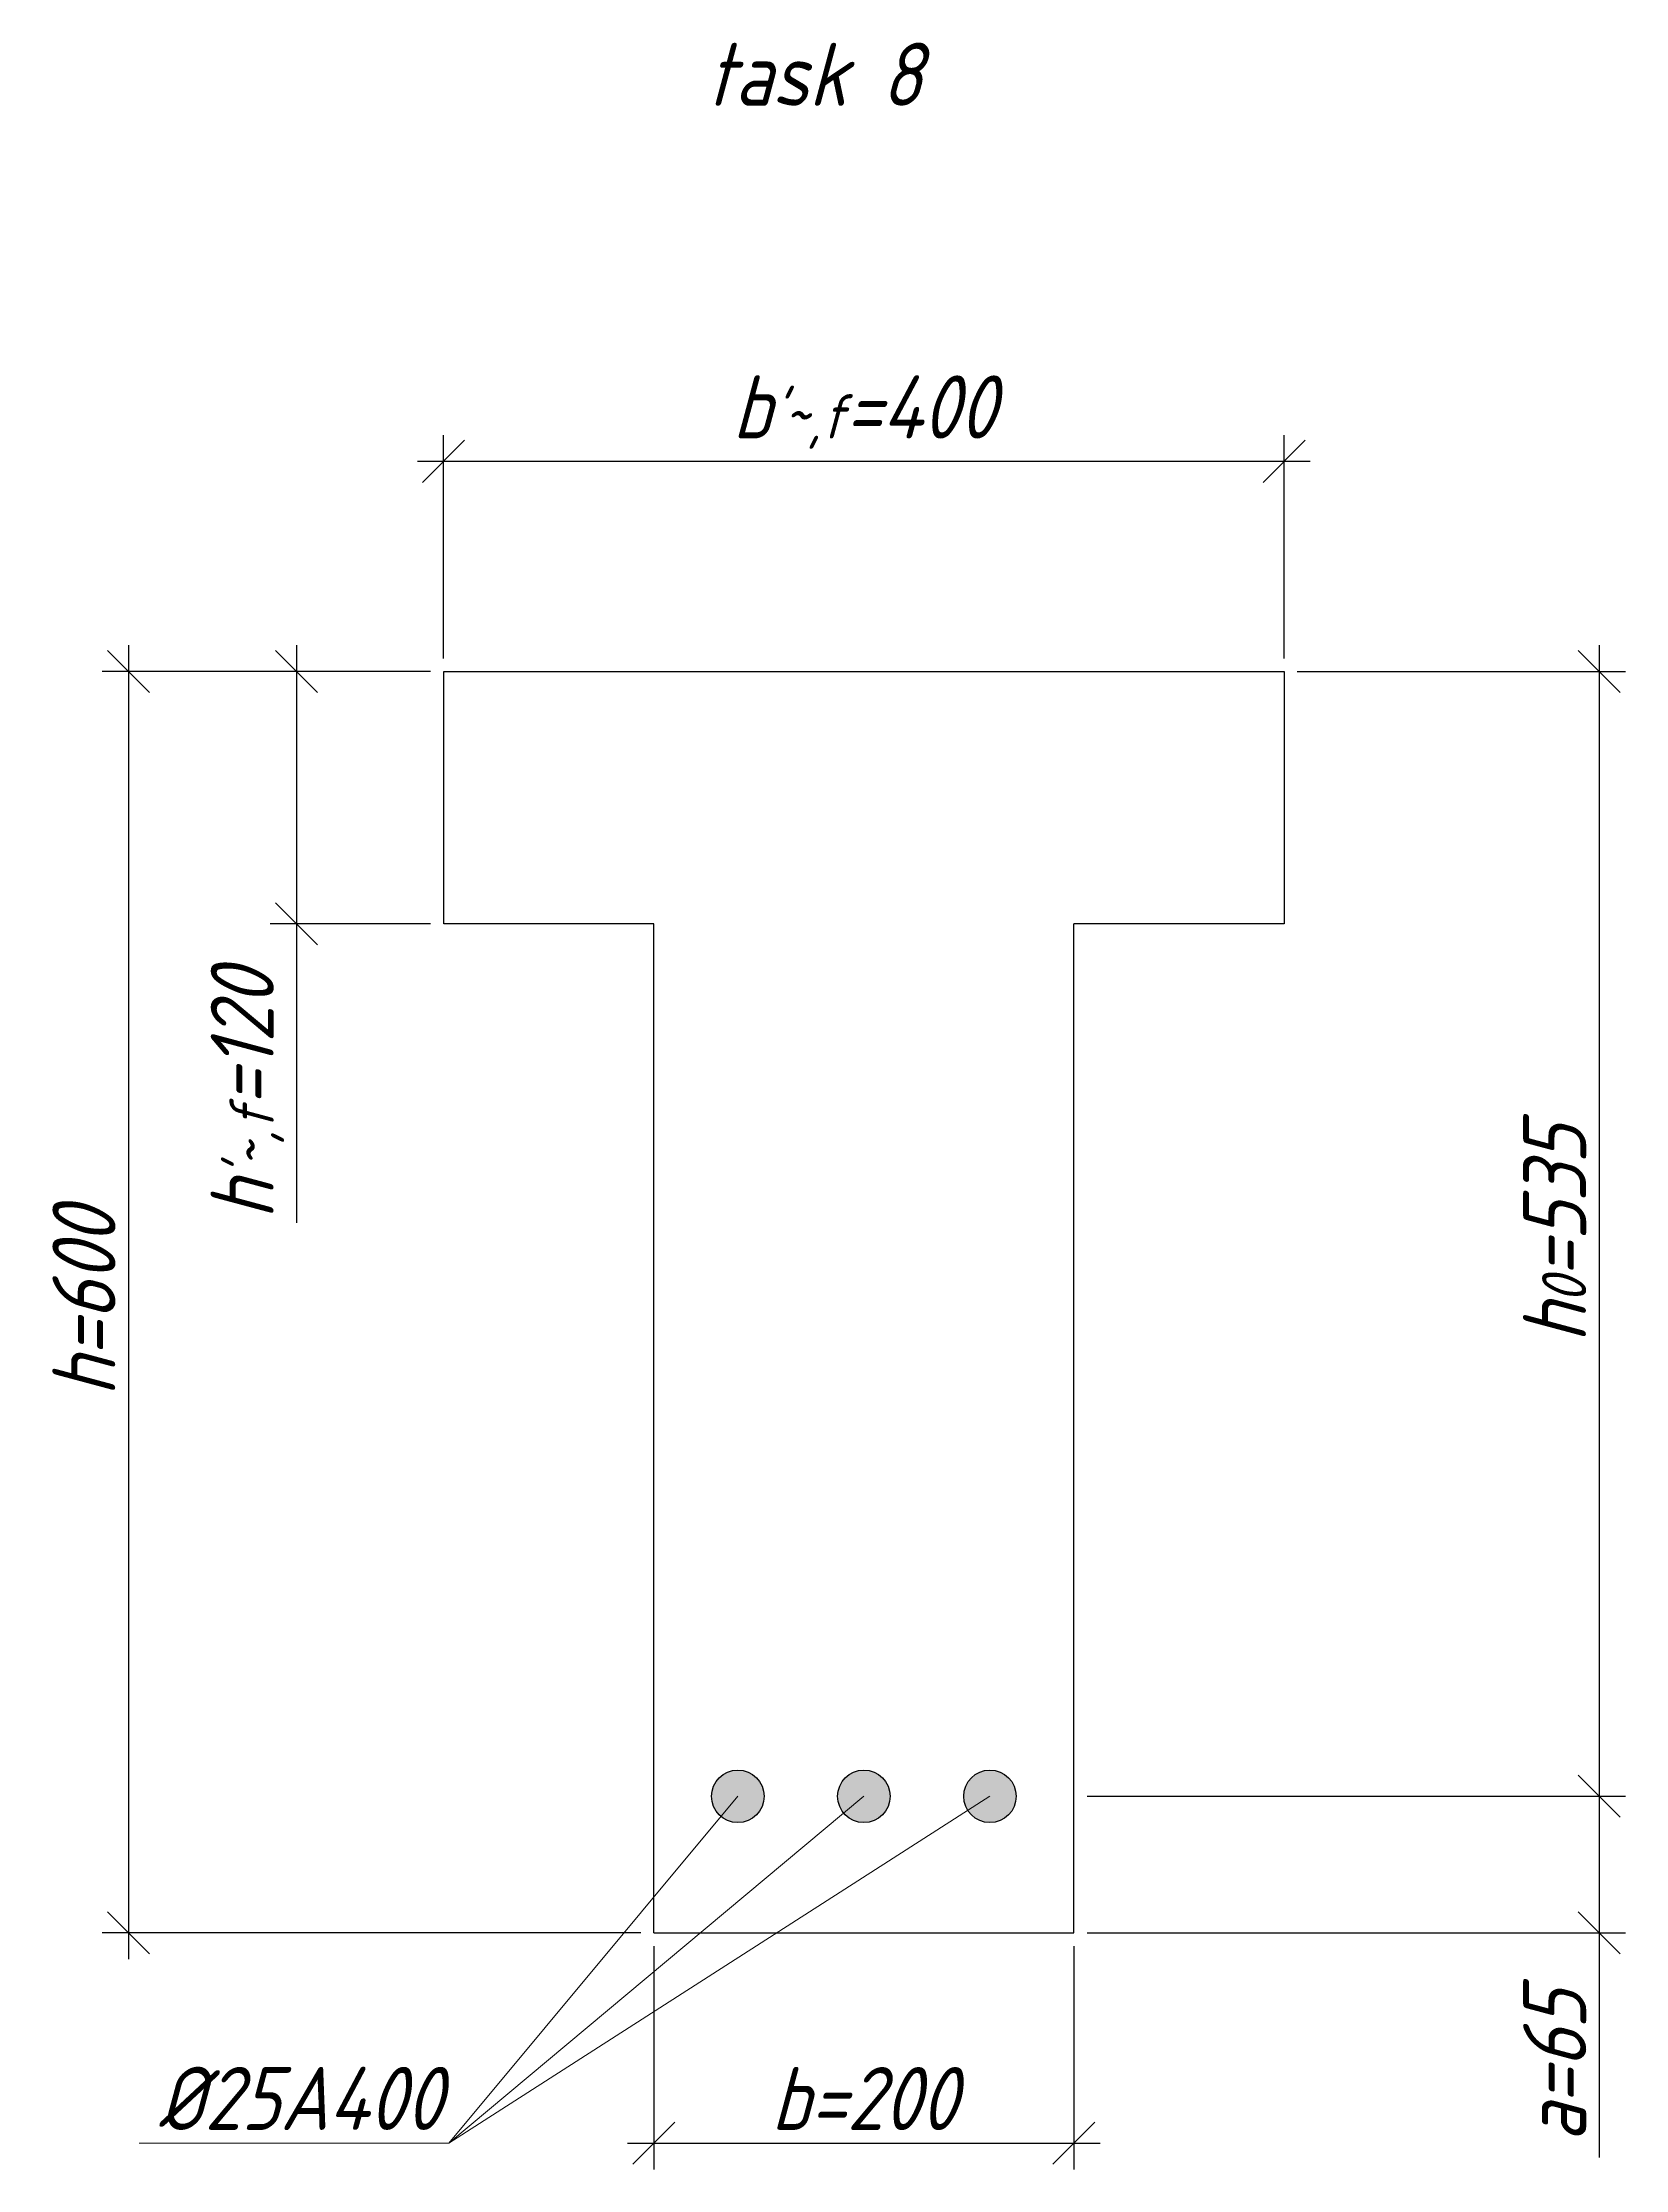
# Model space of a CAD drawing. Header units: millimetres. Extents: x -180 to 58926, y -10791 to 13515.
# Drawn here: x 5844 to 6597, y -8944 to -7933 of the extents above; entities that cross this region are included whole.
import ezdxf

# ---------------------------------------------------------------- set-up
doc = ezdxf.new("R2010")
doc.units = ezdxf.units.MM
for name, color, linetype, lineweight in [('basic', 95, 'Continuous', 30), ('size', 45, 'Continuous', 20), ('text', 13, 'Continuous', 20), ('thin', 153, 'Continuous', 18)]:
    doc.layers.add(name, color=color, linetype=linetype, lineweight=lineweight)
doc.styles.add('Structures', font='isocpeur.ttf', dxfattribs={"width": 0.85, "oblique": 15})
doc.dimstyles.new('Structures', dxfattribs={"dimtxt": 3, "dimasz": 2, "dimexe": 1.25, "dimexo": 0.625, "dimtad": 1, "dimtxsty": 'Structures', "dimblk": 'OBLIQUE', "dimcen": 2.5, "dimdle": 1.25, "dimadec": 0, "dimazin": 0, "dimtfac": 1, "dimtmove": 0, "dimatfit": 3, "dimfxl": 1, "dimarcsym": 0})

msp = doc.modelspace()

# ---------------------------------------------------------------- texts
at = {"layer": 'text', "char_height": 30, "width": 137.52879, "attachment_point": 5, "style": 'Structures'}
for s, insert in [('task 8', (6211.136, -7947.697)), ('%%C25A400', (5966.31, -8910.561))]:
    msp.add_mtext(s, dxfattribs=dict(at, insert=insert))

# ---------------------------------------------------------------- blocks, each defined once
blk = doc.blocks.new('_Oblique')
at = {"color": 0, "linetype": 'ByBlock', "lineweight": -2}
blk.add_line((-0.5, -0.5), (0.5, 0.5), dxfattribs=at)
blk = doc.blocks.new('*D292')
at = {"layer": 'Defpoints', "color": 0, "transparency": 16777216}
for p in [(6134.7, -8831.8), (6334.7, -8831.8), (6334.7, -8931.8)]:
    blk.add_point(p, dxfattribs=at)
at = {"layer": 'size', "color": 0, "lineweight": -2, "transparency": 16777216}
for p, q in [((6134.7, -8838.1), (6134.7, -8944.3)), ((6334.7, -8838.1), (6334.7, -8944.3)), ((6122.2, -8931.8), (6347.2, -8931.8))]:
    blk.add_line(p, q, dxfattribs=at)
at = {"layer": 'size', "color": 0, "lineweight": -2, "transparency": 16777216, "xscale": 20, "yscale": 20, "zscale": 20, "rotation": 180}
blk.add_blockref('_Oblique', (6134.7, -8931.8), dxfattribs=at)
at = {"layer": 'size', "color": 0, "lineweight": -2, "transparency": 16777216, "xscale": 20, "yscale": 20, "zscale": 20}
blk.add_blockref('_Oblique', (6334.7, -8931.8), dxfattribs=at)
at = {"layer": 'size', "color": 0, "transparency": 16777216, "insert": (6234.7, -8910.6), "char_height": 30, "attachment_point": 5, "style": 'Structures'}
blk.add_mtext('b=200', dxfattribs=at)
blk = doc.blocks.new('*D293')
at = {"layer": 'Defpoints', "color": 0, "transparency": 16777216}
for p in [(6434.7, -8131.8), (6034.7, -8231.8), (6434.7, -8231.8)]:
    blk.add_point(p, dxfattribs=at)
at = {"layer": 'size', "color": 0, "lineweight": -2, "transparency": 16777216}
for p, q in [((6034.7, -8225.6), (6034.7, -8119.3)), ((6434.7, -8225.6), (6434.7, -8119.3)), ((6022.2, -8131.8), (6447.2, -8131.8))]:
    blk.add_line(p, q, dxfattribs=at)
at = {"layer": 'size', "color": 0, "lineweight": -2, "transparency": 16777216, "xscale": 20, "yscale": 20, "zscale": 20, "rotation": 180}
blk.add_blockref('_Oblique', (6034.7, -8131.8), dxfattribs=at)
at = {"layer": 'size', "color": 0, "lineweight": -2, "transparency": 16777216, "xscale": 20, "yscale": 20, "zscale": 20}
blk.add_blockref('_Oblique', (6434.7, -8131.8), dxfattribs=at)
at = {"layer": 'size', "color": 0, "transparency": 16777216, "insert": (6234.7, -8108.4), "char_height": 30, "attachment_point": 5, "style": 'Structures'}
blk.add_mtext("b{\\H0.7x;\\S'~,f;}=400", dxfattribs=at)
blk = doc.blocks.new('*D294')
at = {"layer": 'Defpoints', "color": 0, "transparency": 16777216}
for p in [(6434.7, -8231.8), (6334.7, -8766.8), (6584.7, -8766.8)]:
    blk.add_point(p, dxfattribs=at)
at = {"layer": 'size', "color": 0, "lineweight": -2, "transparency": 16777216}
for p, q in [((6584.7, -8219.3), (6584.7, -8779.3)), ((6441, -8231.8), (6597.2, -8231.8)), ((6341, -8766.8), (6597.2, -8766.8))]:
    blk.add_line(p, q, dxfattribs=at)
at = {"layer": 'size', "color": 0, "lineweight": -2, "transparency": 16777216, "xscale": 20, "yscale": 20, "zscale": 20}
for p, rotation in [((6584.7, -8231.8), 90), ((6584.7, -8766.8), 270)]:
    blk.add_blockref('_Oblique', p, dxfattribs=dict(at, rotation=rotation))
at = {"layer": 'size', "color": 0, "transparency": 16777216, "insert": (6563.5, -8499.3), "char_height": 30, "attachment_point": 5, "rotation": 90, "style": 'Structures'}
blk.add_mtext('h{\\H0.7x;\\S^ 0;}=535', dxfattribs=at)
blk = doc.blocks.new('*D295')
at = {"layer": 'Defpoints', "color": 0, "transparency": 16777216}
for p in [(6334.7, -8766.8), (6334.7, -8831.8), (6584.7, -8831.8)]:
    blk.add_point(p, dxfattribs=at)
at = {"layer": 'size', "color": 0, "lineweight": -2, "transparency": 16777216}
for p, q in [((6584.7, -8754.3), (6584.7, -8831.8)), ((6341, -8766.8), (6597.2, -8766.8)), ((6341, -8831.8), (6597.2, -8831.8)), ((6584.7, -8831.8), (6584.7, -8938.7))]:
    blk.add_line(p, q, dxfattribs=at)
at = {"layer": 'size', "color": 0, "lineweight": -2, "transparency": 16777216, "xscale": 20, "yscale": 20, "zscale": 20}
for p, rotation in [((6584.7, -8766.8), 90), ((6584.7, -8831.8), 270)]:
    blk.add_blockref('_Oblique', p, dxfattribs=dict(at, rotation=rotation))
at = {"layer": 'size', "color": 0, "transparency": 16777216, "insert": (6563.5, -8895.2), "char_height": 30, "attachment_point": 5, "rotation": 90, "style": 'Structures'}
blk.add_mtext('a=65', dxfattribs=at)
blk = doc.blocks.new('*D296')
at = {"layer": 'Defpoints', "color": 0, "transparency": 16777216}
for p in [(6034.7, -8231.8), (5964.7, -8351.8), (6034.7, -8351.8)]:
    blk.add_point(p, dxfattribs=at)
at = {"layer": 'size', "color": 0, "lineweight": -2, "transparency": 16777216}
for p, q in [((5964.7, -8219.3), (5964.7, -8351.8)), ((6028.5, -8231.8), (5952.2, -8231.8)), ((6028.5, -8351.8), (5952.2, -8351.8)), ((5964.7, -8351.8), (5964.7, -8494))]:
    blk.add_line(p, q, dxfattribs=at)
at = {"layer": 'size', "color": 0, "lineweight": -2, "transparency": 16777216, "xscale": 20, "yscale": 20, "zscale": 20}
for p, rotation in [((5964.7, -8231.8), 90), ((5964.7, -8351.8), 270)]:
    blk.add_blockref('_Oblique', p, dxfattribs=dict(at, rotation=rotation))
at = {"layer": 'size', "color": 0, "transparency": 16777216, "insert": (5941.3, -8432.9), "char_height": 30, "attachment_point": 5, "rotation": 90, "style": 'Structures'}
blk.add_mtext("h{\\H0.7x;\\S'~,f;}=120", dxfattribs=at)
blk = doc.blocks.new('*D297')
at = {"layer": 'Defpoints', "color": 0, "transparency": 16777216}
for p in [(6034.7, -8231.8), (5884.7, -8831.8), (6134.7, -8831.8)]:
    blk.add_point(p, dxfattribs=at)
at = {"layer": 'size', "color": 0, "lineweight": -2, "transparency": 16777216}
for p, q in [((5884.7, -8219.3), (5884.7, -8844.3)), ((6028.5, -8231.8), (5872.2, -8231.8)), ((6128.5, -8831.8), (5872.2, -8831.8))]:
    blk.add_line(p, q, dxfattribs=at)
at = {"layer": 'size', "color": 0, "lineweight": -2, "transparency": 16777216, "xscale": 20, "yscale": 20, "zscale": 20}
for p, rotation in [((5884.7, -8231.8), 90), ((5884.7, -8831.8), 270)]:
    blk.add_blockref('_Oblique', p, dxfattribs=dict(at, rotation=rotation))
at = {"layer": 'size', "color": 0, "transparency": 16777216, "insert": (5863.5, -8531.8), "char_height": 30, "attachment_point": 5, "rotation": 90, "style": 'Structures'}
blk.add_mtext('h=600', dxfattribs=at)

# ---------------------------------------------------------------- dimensions: what is measured, and where the dimension line sits
at = {"layer": 'size'}
for base, p1, p2, text, picture, middle in [((6434.711, -8131.824), (6034.711, -8231.824), (6434.711, -8231.824), "b{\\H0.7x;\\S'~,f;}=<>", '*D293', (6234.711, -8108.424)), ((6334.711, -8931.824), (6134.711, -8831.824), (6334.711, -8831.824), 'b=<>', '*D292', (6234.711, -8910.574))]:
    dim = msp.add_linear_dim(base=base, p1=p1, p2=p2, text=text, dimstyle='Structures', dxfattribs=at)
    dim.commit()
    dim.dimension.update_dxf_attribs({"geometry": picture, "text_midpoint": middle})
for base, p1, p2, text, picture, middle in [((5884.711, -8831.824), (6034.711, -8231.824), (6134.711, -8831.824), 'h=<>', '*D297', (5863.461, -8531.824)), ((5964.711, -8351.824), (6034.711, -8231.824), (6034.711, -8351.824), "h{\\H0.7x;\\S'~,f;}=<>", '*D296', (5941.311, -8432.914)), ((6584.711, -8766.824), (6434.711, -8231.824), (6334.711, -8766.824), 'h{\\H0.7x;\\S^ 0;}=<>', '*D294', (6563.461, -8499.324)), ((6584.711, -8831.824), (6334.711, -8766.824), (6334.711, -8831.824), 'a=<>', '*D295', (6563.461, -8895.243))]:
    dim = msp.add_linear_dim(base=base, p1=p1, p2=p2, angle=90, text=text, dimstyle='Structures', dxfattribs=at)
    dim.commit()
    dim.dimension.update_dxf_attribs({"geometry": picture, "text_midpoint": middle})

# ---------------------------------------------------------------- hatches: boundary and pattern name
at = {"layer": 'basic'}
h = msp.add_hatch(color=256, dxfattribs=at)
h.dxf.hatch_style = 1
h.paths.add_polyline_path([(6174.711, -8754.324, 0.41421356), (6162.211, -8766.824), (6174.711, -8766.824)])
h.paths.add_polyline_path([(6174.711, -8754.324), (6174.711, -8766.824), (6187.211, -8766.824, 0.41421356)])
h.paths.add_polyline_path([(6187.211, -8766.824), (6174.711, -8766.824), (6174.711, -8779.324, 0.41421356)])
h.paths.add_polyline_path([(6174.711, -8766.824), (6162.211, -8766.824, 0.41421356), (6174.711, -8779.324)])
h = msp.add_hatch(color=256, dxfattribs=at)
h.dxf.hatch_style = 1
h.paths.add_polyline_path([(6234.711, -8754.324, 0.41421356), (6222.211, -8766.824), (6234.711, -8766.824)])
h.paths.add_polyline_path([(6234.711, -8754.324), (6234.711, -8766.824), (6247.211, -8766.824, 0.41421356)])
h.paths.add_polyline_path([(6247.211, -8766.824), (6234.711, -8766.824), (6234.711, -8779.324, 0.41421356)])
h.paths.add_polyline_path([(6234.711, -8766.824), (6222.211, -8766.824, 0.41421356), (6234.711, -8779.324)])
h = msp.add_hatch(color=256, dxfattribs=at)
h.dxf.hatch_style = 1
h.paths.add_polyline_path([(6294.711, -8754.324, 0.41421356), (6282.211, -8766.824), (6294.711, -8766.824)])
h.paths.add_polyline_path([(6294.711, -8754.324), (6294.711, -8766.824), (6307.211, -8766.824, 0.41421356)])
h.paths.add_polyline_path([(6307.211, -8766.824), (6294.711, -8766.824), (6294.711, -8779.324, 0.41421356)])
h.paths.add_polyline_path([(6294.711, -8766.824), (6282.211, -8766.824, 0.41421356), (6294.711, -8779.324)])

# ---------------------------------------------------------------- linework, layer by layer
for p, q in [((6034.711, -8231.824), (6434.711, -8231.824)), ((6034.711, -8351.824), (6034.711, -8231.824)), ((6434.711, -8231.824), (6434.711, -8351.824)), ((6134.711, -8351.824), (6034.711, -8351.824)), ((6134.711, -8831.824), (6134.711, -8351.824)), ((6434.711, -8351.824), (6334.711, -8351.824)), ((6334.711, -8831.824), (6334.711, -8351.824)), ((6134.711, -8831.824), (6334.711, -8831.824))]:
    msp.add_line(p, q, dxfattribs=at)
for centre in [(6174.711, -8766.824), (6234.711, -8766.824), (6294.711, -8766.824)]:
    msp.add_circle(centre, 12.5, dxfattribs=at)
at = {"layer": 'thin'}
for p, q in [((6174.711, -8766.824), (6037.242, -8931.824)), ((6037.242, -8931.824), (6234.711, -8766.824)), ((6294.711, -8766.824), (6037.242, -8931.824)), ((6037.242, -8931.824), (5889.807, -8931.824))]:
    msp.add_line(p, q, dxfattribs=at)

msp.set_redraw_order([(e.dxf.handle, doc.entitydb.next_handle()) for e in msp.query("TEXT MTEXT ATTDEF DIMENSION ARC_DIMENSION")])  # texts and dimensions are drawn at this point

doc.saveas('drawing.dxf')
